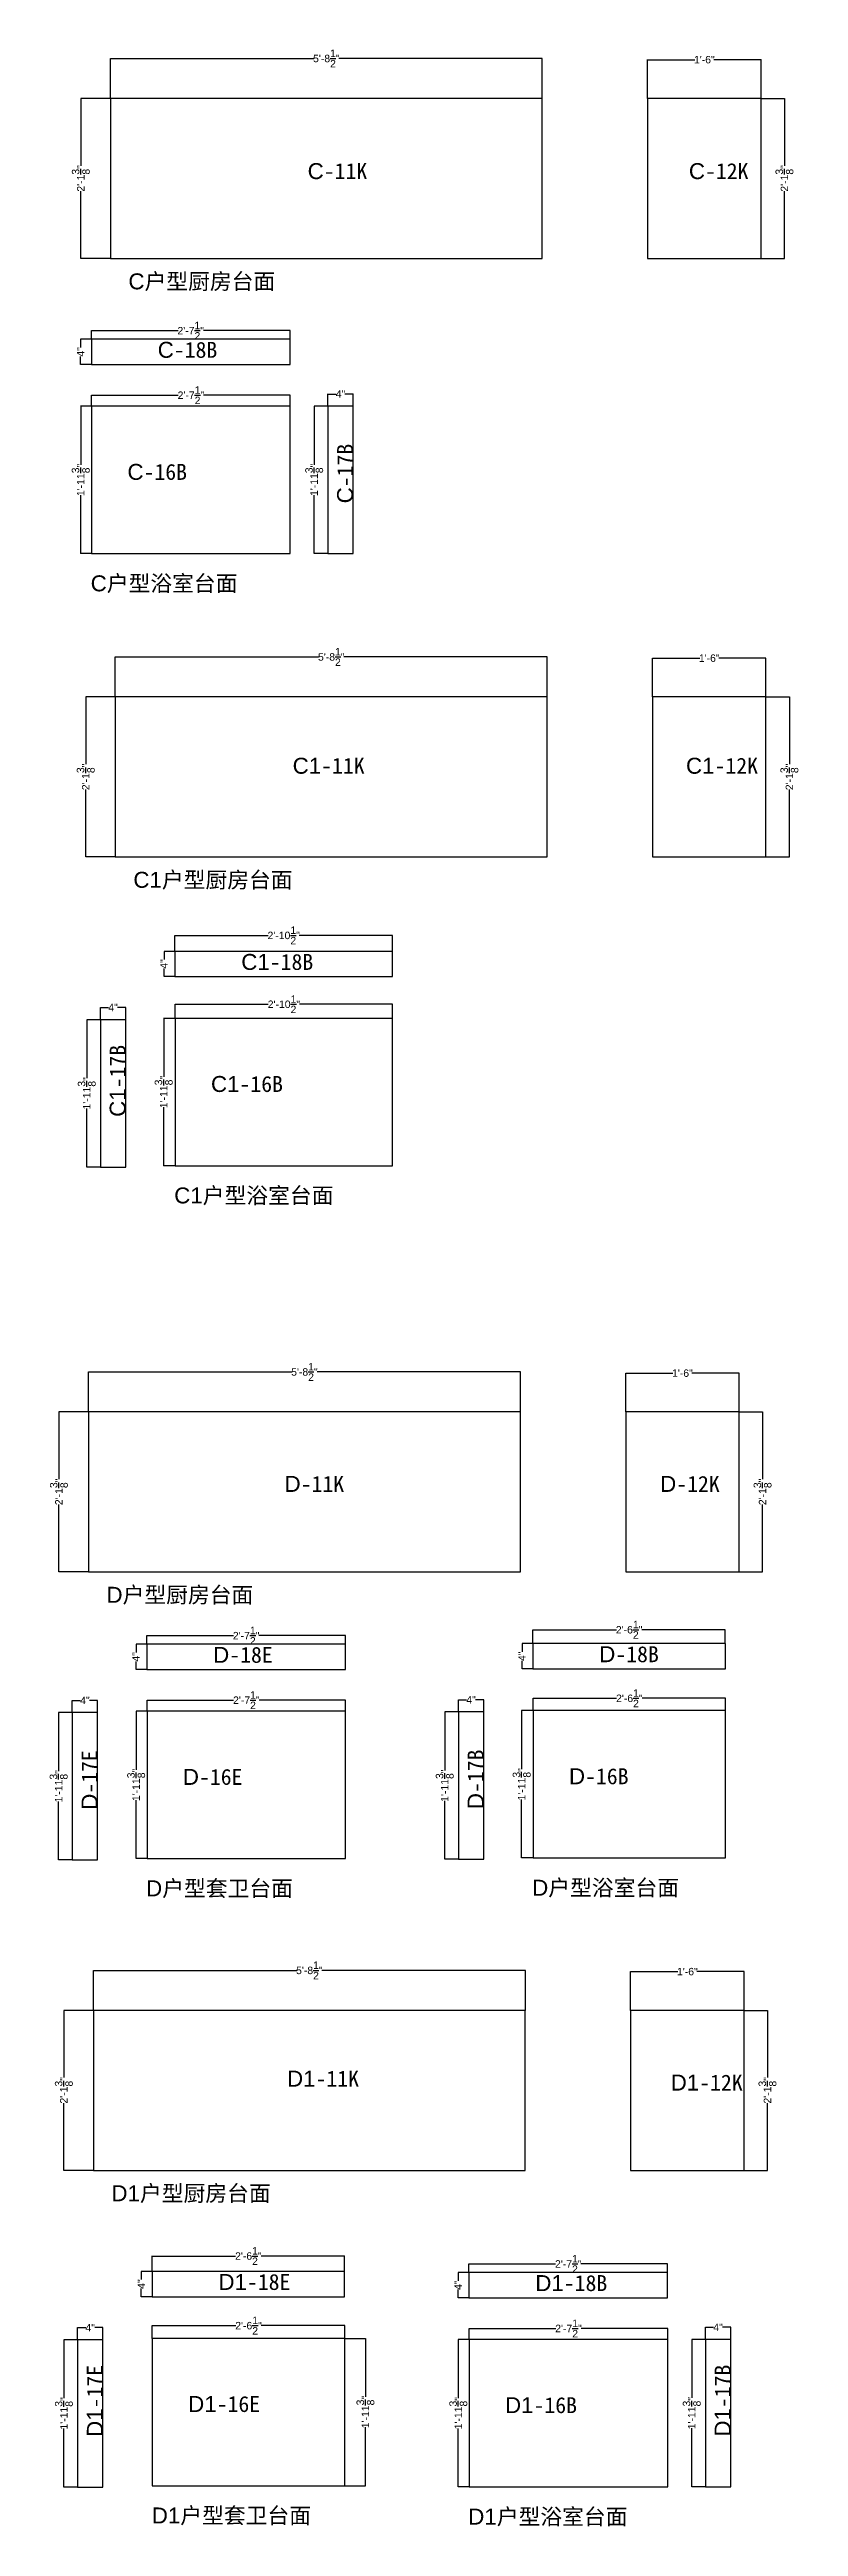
# Model space of a CAD drawing. Header units: inches. Extents: x -997106 to 39633, y -30199 to 1961.
# Drawn here: x 18442 to 21459, y -23415 to -13430 of the extents above; entities that cross this region are included whole.
import ezdxf

# ---------------------------------------------------------------- set-up
doc = ezdxf.new("R2010")
doc.units = ezdxf.units.IN
doc.header["$MEASUREMENT"] = 0
doc.layers.get('Defpoints').update_dxf_attribs({"color": 3})
doc.layers.add('编号', color=10, linetype='Continuous', plot=False)
doc.styles.get("Standard").update_dxf_attribs({"font": 'arial.ttf'})
doc.dimstyles.get("Standard").update_dxf_attribs({"dimtxt": 30, "dimasz": 1, "dimexe": 0.18, "dimexo": 0.0625, "dimgap": 0.09, "dimtad": 0, "dimtoh": 1, "dimdec": 4, "dimlfac": 0.03937, "dimzin": 0, "dimdsep": 46, "dimlunit": 4, "dimtxsty": 'Standard', "dimblk": 'ARCHTICK', "dimcen": 1, "dimadec": 0, "dimazin": 0, "dimtfac": 1, "dimtdec": 4, "dimtix": 1, "dimtofl": 0, "dimtmove": 2, "dimatfit": 3, "dimldrblk": 'ARCHTICK', "dimfxl": 1, "dimtolj": 1, "dimtzin": 0, "dimarcsym": 0})

msp = doc.modelspace()

# ---------------------------------------------------------------- texts
at = {"char_height": 64.3508622, "attachment_point": 1}
for s, insert in [('C{\\fSimSun|b0|i0|c134|p2;户型厨房台面}', (18760.02789, -14331.90302)), ('C{\\fSimSun|b0|i0|c134|p2;户型浴室台面}', (18607.93609, -15549.37386)), ('C1{\\fSimSun|b0|i0|c134|p2;户型厨房台面}', (18779.89529, -16744.5494)), ('C1{\\fSimSun|b0|i0|c134|p2;户型浴室台面}', (18944.47736, -18016.95213)), ('D{\\fSimSun|b0|i0|c134|p2;户型厨房台面}', (18671.76048, -19626.93736)), ('D{\\fSimSun|b0|i0|c134|p2;户型套卫台面}', (18831.21785, -20810.26862)), ('D{\\fSimSun|b0|i0|c134|p2;户型浴室台面}', (20386.4591, -20807.78726)), ('D1{\\fSimSun|b0|i0|c134|p2;户型厨房台面}', (18691.62789, -22039.58374)), ('D1{\\fSimSun|b0|i0|c134|p2;户型套卫台面}', (18854.11119, -23338.50585)), ('D1{\\fSimSun|b0|i0|c134|p2;户型浴室台面}', (20128.86425, -23343.06417))]:
    msp.add_mtext(s, dxfattribs=dict(at, insert=insert))
at = {"layer": '编号', "char_height": 64.3508622, "attachment_point": 1}
for s, insert in [('C{\\fSimSun|b0|i0|c134|p2;-11K}', (19481.90346, -13887.57861)), ('C{\\fSimSun|b0|i0|c134|p2;-12K}', (21017.6947, -13887.57861)), ('C{\\fSimSun|b0|i0|c134|p2;-18B}', (18878.01759, -14607.97151)), ('C{\\fSimSun|b0|i0|c134|p2;-16B}', (18756.08554, -15100.04276)), ('C1{\\fSimSun|b0|i0|c134|p2;-11K}', (19421.52716, -16284.72702)), ('C1{\\fSimSun|b0|i0|c134|p2;-12K}', (21006.06823, -16284.72702)), ('C1{\\fSimSun|b0|i0|c134|p2;-18B}', (19214.55886, -17075.54978)), ('C1{\\fSimSun|b0|i0|c134|p2;-16B}', (19092.62681, -17567.62104)), ('D{\\fSimSun|b0|i0|c134|p2;-11K}', (19389.04115, -19179.81776)), ('D{\\fSimSun|b0|i0|c134|p2;-12K}', (20901.83668, -19179.81776)), ('D{\\fSimSun|b0|i0|c134|p2;-18E}', (19101.29934, -19868.86627)), ('D{\\fSimSun|b0|i0|c134|p2;-18B}', (20656.5406, -19866.38491)), ('D{\\fSimSun|b0|i0|c134|p2;-16E}', (18979.36729, -20360.93753)), ('D{\\fSimSun|b0|i0|c134|p2;-16B}', (20534.60855, -20358.45617)), ('D1{\\fSimSun|b0|i0|c134|p2;-11K}', (19398.85726, -21577.40115)), ('D1{\\fSimSun|b0|i0|c134|p2;-12K}', (20944.32988, -21593.32208)), ('D1{\\fSimSun|b0|i0|c134|p2;-18E}', (19122.57386, -22397.1035)), ('D1{\\fSimSun|b0|i0|c134|p2;-18B}', (20398.94574, -22401.66182)), ('D1{\\fSimSun|b0|i0|c134|p2;-16E}', (19000.64181, -22889.17476)), ('D1{\\fSimSun|b0|i0|c134|p2;-16B}', (20277.01369, -22893.73307))]:
    msp.add_mtext(s, dxfattribs=dict(at, insert=insert))
at = {"layer": '编号', "char_height": 64.3508622, "attachment_point": 1, "rotation": 90}
for s, insert in [('C{\\fSimSun|b0|i0|c134|p2;-17B}', (19600.63298, -15259.07984)), ('C1{\\fSimSun|b0|i0|c134|p2;-17B}', (18684.51071, -17732.31608)), ('D{\\fSimSun|b0|i0|c134|p2;-17E}', (18571.25119, -20525.63257)), ('D{\\fSimSun|b0|i0|c134|p2;-17B}', (20126.49245, -20523.15122)), ('D1{\\fSimSun|b0|i0|c134|p2;-17B}', (21121.56114, -23052.77014)), ('D1{\\fSimSun|b0|i0|c134|p2;-17E}', (18592.52571, -23053.8698))]:
    msp.add_mtext(s, dxfattribs=dict(at, insert=insert))

# ---------------------------------------------------------------- blocks, each defined once
blk = doc.blocks.new('_ArchTick')
at = {"color": 0, "linetype": 'ByBlock', "const_width": 0.15}
blk.add_lwpolyline([(-0.5, -0.5), (0.5, 0.5)], dxfattribs=at)
blk = doc.blocks.new('*D368')
at = {"color": 0, "lineweight": -2, "transparency": 16777216}
for p, q in [((18599, -18921.6), (18599, -18760.4)), ((18599, -18760.6), (19418.1, -18760.6)), ((20339, -18760.6), (19519.9, -18760.6)), ((20339, -18921.6), (20339, -18760.4))]:
    blk.add_line(p, q, dxfattribs=at)
at = {"layer": 'Defpoints', "color": 0, "transparency": 16777216}
for p in [(20339, -18760.6), (18599, -18921.7), (20339, -18921.7)]:
    blk.add_point(p, dxfattribs=at)
at = {"color": 0, "lineweight": -2, "transparency": 16777216, "rotation": 180}
blk.add_blockref('_ArchTick', (18599, -18760.6), dxfattribs=at)
at = {"color": 0, "lineweight": -2, "transparency": 16777216}
blk.add_blockref('_ArchTick', (20339, -18760.6), dxfattribs=at)
at = {"color": 0, "transparency": 16777216, "insert": (19469, -18760.6), "char_height": 30, "attachment_point": 5}
blk.add_mtext('\\A1;5\'-8{\\H1x;\\S1/2;}"', dxfattribs=at)
blk = doc.blocks.new('*D369')
at = {"color": 0, "lineweight": -2, "transparency": 16777216}
for p, q in [((18598.9, -18921.7), (18479.8, -18921.7)), ((18480, -18921.7), (18480, -19193.1)), ((18480, -19566.7), (18480, -19295.3)), ((18598.9, -19566.7), (18479.8, -19566.7))]:
    blk.add_line(p, q, dxfattribs=at)
at = {"layer": 'Defpoints', "color": 0, "transparency": 16777216}
for p in [(18599, -18921.7), (18480, -19566.7), (18599, -19566.7)]:
    blk.add_point(p, dxfattribs=at)
at = {"color": 0, "lineweight": -2, "transparency": 16777216}
for p, rotation in [((18480, -18921.7), 90), ((18480, -19566.7), 270)]:
    blk.add_blockref('_ArchTick', p, dxfattribs=dict(at, rotation=rotation))
at = {"color": 0, "transparency": 16777216, "insert": (18480, -19244.2), "char_height": 30, "attachment_point": 5, "rotation": 90}
blk.add_mtext('\\A1;2\'-1{\\H1x;\\S3/8;}"', dxfattribs=at)
blk = doc.blocks.new('*D370')
at = {"color": 0, "lineweight": -2, "transparency": 16777216}
for p, q in [((20763.1, -18921.6), (20763.1, -18765.4)), ((20763.1, -18765.6), (20953.1, -18765.6)), ((21220.1, -18765.6), (21030.2, -18765.6)), ((21220.1, -18921.6), (21220.1, -18765.4))]:
    blk.add_line(p, q, dxfattribs=at)
at = {"layer": 'Defpoints', "color": 0, "transparency": 16777216}
for p in [(21220.1, -18765.6), (20763.1, -18921.7), (21220.1, -18921.7)]:
    blk.add_point(p, dxfattribs=at)
at = {"color": 0, "lineweight": -2, "transparency": 16777216, "rotation": 180}
blk.add_blockref('_ArchTick', (20763.1, -18765.6), dxfattribs=at)
at = {"color": 0, "lineweight": -2, "transparency": 16777216}
blk.add_blockref('_ArchTick', (21220.1, -18765.6), dxfattribs=at)
at = {"color": 0, "transparency": 16777216, "insert": (20991.6, -18765.6), "char_height": 30, "attachment_point": 5}
blk.add_mtext('\\A1;1\'-6"', dxfattribs=at)
blk = doc.blocks.new('*D371')
at = {"color": 0, "lineweight": -2, "transparency": 16777216}
for p, q in [((21220.2, -18921.7), (21314.5, -18921.7)), ((21314.4, -18921.7), (21314.4, -19193.1)), ((21314.4, -19566.7), (21314.4, -19295.3)), ((21220.2, -19566.7), (21314.5, -19566.7))]:
    blk.add_line(p, q, dxfattribs=at)
at = {"layer": 'Defpoints', "color": 0, "transparency": 16777216}
for p in [(21220.1, -18921.7), (21220.1, -19566.7), (21314.4, -19566.7)]:
    blk.add_point(p, dxfattribs=at)
at = {"color": 0, "lineweight": -2, "transparency": 16777216}
for p, rotation in [((21314.4, -18921.7), 90), ((21314.4, -19566.7), 270)]:
    blk.add_blockref('_ArchTick', p, dxfattribs=dict(at, rotation=rotation))
at = {"color": 0, "transparency": 16777216, "insert": (21314.4, -19244.2), "char_height": 30, "attachment_point": 5, "rotation": 90}
blk.add_mtext('\\A1;2\'-1{\\H1x;\\S3/8;}"', dxfattribs=at)
blk = doc.blocks.new('*D408')
at = {"color": 0, "lineweight": -2, "transparency": 16777216}
for p, q in [((18618.9, -21334.3), (18618.9, -21173.1)), ((18618.9, -21173.3), (19438, -21173.3)), ((20358.9, -21173.3), (19539.8, -21173.3)), ((20358.9, -21334.3), (20358.9, -21173.1))]:
    blk.add_line(p, q, dxfattribs=at)
at = {"layer": 'Defpoints', "color": 0, "transparency": 16777216}
for p in [(20358.9, -21173.3), (18618.9, -21334.3), (20358.9, -21334.3)]:
    blk.add_point(p, dxfattribs=at)
at = {"color": 0, "lineweight": -2, "transparency": 16777216, "rotation": 180}
blk.add_blockref('_ArchTick', (18618.9, -21173.3), dxfattribs=at)
at = {"color": 0, "lineweight": -2, "transparency": 16777216}
blk.add_blockref('_ArchTick', (20358.9, -21173.3), dxfattribs=at)
at = {"color": 0, "transparency": 16777216, "insert": (19488.9, -21173.3), "char_height": 30, "attachment_point": 5}
blk.add_mtext('\\A1;5\'-8{\\H1x;\\S1/2;}"', dxfattribs=at)
blk = doc.blocks.new('*D409')
at = {"color": 0, "lineweight": -2, "transparency": 16777216}
for p, q in [((18618.8, -21334.3), (18499.7, -21334.3)), ((18499.9, -21334.3), (18499.9, -21605.7)), ((18499.9, -21979.3), (18499.9, -21707.9)), ((18618.8, -21979.3), (18499.7, -21979.3))]:
    blk.add_line(p, q, dxfattribs=at)
at = {"layer": 'Defpoints', "color": 0, "transparency": 16777216}
for p in [(18618.9, -21334.3), (18499.9, -21979.3), (18618.9, -21979.3)]:
    blk.add_point(p, dxfattribs=at)
at = {"color": 0, "lineweight": -2, "transparency": 16777216}
for p, rotation in [((18499.9, -21334.3), 90), ((18499.9, -21979.3), 270)]:
    blk.add_blockref('_ArchTick', p, dxfattribs=dict(at, rotation=rotation))
at = {"color": 0, "transparency": 16777216, "insert": (18499.9, -21656.8), "char_height": 30, "attachment_point": 5, "rotation": 90}
blk.add_mtext('\\A1;2\'-1{\\H1x;\\S3/8;}"', dxfattribs=at)
blk = doc.blocks.new('*D410')
at = {"color": 0, "lineweight": -2, "transparency": 16777216}
for p, q in [((20783, -21334.3), (20783, -21178)), ((20783, -21178.2), (20972.9, -21178.2)), ((21240, -21178.2), (21050, -21178.2)), ((21240, -21334.3), (21240, -21178))]:
    blk.add_line(p, q, dxfattribs=at)
at = {"layer": 'Defpoints', "color": 0, "transparency": 16777216}
for p in [(21240, -21178.2), (20783, -21334.3), (21240, -21334.3)]:
    blk.add_point(p, dxfattribs=at)
at = {"color": 0, "lineweight": -2, "transparency": 16777216, "rotation": 180}
blk.add_blockref('_ArchTick', (20783, -21178.2), dxfattribs=at)
at = {"color": 0, "lineweight": -2, "transparency": 16777216}
blk.add_blockref('_ArchTick', (21240, -21178.2), dxfattribs=at)
at = {"color": 0, "transparency": 16777216, "insert": (21011.5, -21178.2), "char_height": 30, "attachment_point": 5}
blk.add_mtext('\\A1;1\'-6"', dxfattribs=at)
blk = doc.blocks.new('*D411')
at = {"color": 0, "lineweight": -2, "transparency": 16777216}
for p, q in [((21240, -21334.3), (21334.4, -21334.3)), ((21334.2, -21334.3), (21334.2, -21605.7)), ((21334.2, -21979.3), (21334.2, -21707.9)), ((21240, -21979.3), (21334.4, -21979.3))]:
    blk.add_line(p, q, dxfattribs=at)
at = {"layer": 'Defpoints', "color": 0, "transparency": 16777216}
for p in [(21240, -21334.3), (21240, -21979.3), (21334.2, -21979.3)]:
    blk.add_point(p, dxfattribs=at)
at = {"color": 0, "lineweight": -2, "transparency": 16777216}
for p, rotation in [((21334.2, -21334.3), 90), ((21334.2, -21979.3), 270)]:
    blk.add_blockref('_ArchTick', p, dxfattribs=dict(at, rotation=rotation))
at = {"color": 0, "transparency": 16777216, "insert": (21334.2, -21656.8), "char_height": 30, "attachment_point": 5, "rotation": 90}
blk.add_mtext('\\A1;2\'-1{\\H1x;\\S3/8;}"', dxfattribs=at)
blk = doc.blocks.new('*D628')
at = {"color": 0, "lineweight": -2, "transparency": 16777216}
for p, q in [((18856.3, -22656.7), (18856.3, -22605.1)), ((18856.3, -22605.3), (19192.6, -22605.3)), ((19631.3, -22605.3), (19295, -22605.3)), ((19631.3, -22656.7), (19631.3, -22605.1))]:
    blk.add_line(p, q, dxfattribs=at)
at = {"layer": 'Defpoints', "color": 0, "transparency": 16777216}
for p in [(18856.3, -22656.8), (19631.3, -22605.3), (19631.3, -22656.8)]:
    blk.add_point(p, dxfattribs=at)
at = {"color": 0, "lineweight": -2, "transparency": 16777216, "rotation": 180}
blk.add_blockref('_ArchTick', (18856.3, -22605.3), dxfattribs=at)
at = {"color": 0, "lineweight": -2, "transparency": 16777216}
blk.add_blockref('_ArchTick', (19631.3, -22605.3), dxfattribs=at)
at = {"color": 0, "transparency": 16777216, "insert": (19243.8, -22605.3), "char_height": 30, "attachment_point": 5}
blk.add_mtext('\\A1;2\'-6{\\H1x;\\S1/2;}"', dxfattribs=at)
blk = doc.blocks.new('*D629')
at = {"color": 0, "lineweight": -2, "transparency": 16777216}
for p, q in [((19631.4, -22656.8), (19715, -22656.8)), ((19714.8, -22656.8), (19714.8, -22892.7)), ((19714.8, -23250.8), (19714.8, -23014.9)), ((19631.4, -23250.8), (19715, -23250.8))]:
    blk.add_line(p, q, dxfattribs=at)
at = {"layer": 'Defpoints', "color": 0, "transparency": 16777216}
for p in [(19631.3, -22656.8), (19631.3, -23250.8), (19714.8, -23250.8)]:
    blk.add_point(p, dxfattribs=at)
at = {"color": 0, "lineweight": -2, "transparency": 16777216}
for p, rotation in [((19714.8, -22656.8), 90), ((19714.8, -23250.8), 270)]:
    blk.add_blockref('_ArchTick', p, dxfattribs=dict(at, rotation=rotation))
at = {"color": 0, "transparency": 16777216, "insert": (19714.8, -22953.8), "char_height": 30, "attachment_point": 5, "rotation": 90}
blk.add_mtext('\\A1;1\'-11{\\H1x;\\S3/8;}"', dxfattribs=at)
blk = doc.blocks.new('*D630')
at = {"color": 0, "lineweight": -2, "transparency": 16777216}
for p, q in [((18555.1, -22662.2), (18500, -22662.2)), ((18500.2, -22662.2), (18500.2, -22898.1)), ((18500.2, -23256.2), (18500.2, -23020.3)), ((18555.1, -23256.2), (18500, -23256.2))]:
    blk.add_line(p, q, dxfattribs=at)
at = {"layer": 'Defpoints', "color": 0, "transparency": 16777216}
for p in [(18555.1, -22662.2), (18500.2, -23256.2), (18555.1, -23256.2)]:
    blk.add_point(p, dxfattribs=at)
at = {"color": 0, "lineweight": -2, "transparency": 16777216}
for p, rotation in [((18500.2, -22662.2), 90), ((18500.2, -23256.2), 270)]:
    blk.add_blockref('_ArchTick', p, dxfattribs=dict(at, rotation=rotation))
at = {"color": 0, "transparency": 16777216, "insert": (18500.2, -22959.2), "char_height": 30, "attachment_point": 5, "rotation": 90}
blk.add_mtext('\\A1;1\'-11{\\H1x;\\S3/8;}"', dxfattribs=at)
blk = doc.blocks.new('*D631')
at = {"color": 0, "lineweight": -2, "transparency": 16777216}
for p, q in [((18555.1, -22662.1), (18555.1, -22612.9)), ((18555.1, -22613.1), (18588.2, -22613.1)), ((18657.1, -22613.1), (18624.1, -22613.1)), ((18657.1, -22662.1), (18657.1, -22612.9))]:
    blk.add_line(p, q, dxfattribs=at)
at = {"layer": 'Defpoints', "color": 0, "transparency": 16777216}
for p in [(18555.1, -22662.2), (18657.1, -22613.1), (18657.1, -22662.2)]:
    blk.add_point(p, dxfattribs=at)
at = {"color": 0, "lineweight": -2, "transparency": 16777216, "rotation": 180}
blk.add_blockref('_ArchTick', (18555.1, -22613.1), dxfattribs=at)
at = {"color": 0, "lineweight": -2, "transparency": 16777216}
blk.add_blockref('_ArchTick', (18657.1, -22613.1), dxfattribs=at)
at = {"color": 0, "transparency": 16777216, "insert": (18606.1, -22613.1), "char_height": 30, "attachment_point": 5}
blk.add_mtext('\\A1;4"', dxfattribs=at)
blk = doc.blocks.new('*D632')
at = {"color": 0, "lineweight": -2, "transparency": 16777216}
for p, q in [((18855.5, -22386.7), (18811.5, -22386.7)), ((18811.7, -22386.7), (18811.7, -22419.7)), ((18811.7, -22488.7), (18811.7, -22455.6)), ((18855.5, -22488.7), (18811.5, -22488.7))]:
    blk.add_line(p, q, dxfattribs=at)
at = {"layer": 'Defpoints', "color": 0, "transparency": 16777216}
for p in [(18855.6, -22386.7), (18811.7, -22488.7), (18855.6, -22488.7)]:
    blk.add_point(p, dxfattribs=at)
at = {"color": 0, "lineweight": -2, "transparency": 16777216}
for p, rotation in [((18811.7, -22386.7), 90), ((18811.7, -22488.7), 270)]:
    blk.add_blockref('_ArchTick', p, dxfattribs=dict(at, rotation=rotation))
at = {"color": 0, "transparency": 16777216, "insert": (18811.7, -22437.7), "char_height": 30, "attachment_point": 5, "rotation": 90}
blk.add_mtext('\\A1;4"', dxfattribs=at)
blk = doc.blocks.new('*D633')
at = {"color": 0, "lineweight": -2, "transparency": 16777216}
for p, q in [((18855.6, -22386.6), (18855.6, -22324.6)), ((18855.6, -22324.7), (19191.9, -22324.7)), ((19630.6, -22324.7), (19294.2, -22324.7)), ((19630.6, -22386.6), (19630.6, -22324.6))]:
    blk.add_line(p, q, dxfattribs=at)
at = {"layer": 'Defpoints', "color": 0, "transparency": 16777216}
for p in [(19630.6, -22324.7), (18855.6, -22386.7), (19630.6, -22386.7)]:
    blk.add_point(p, dxfattribs=at)
at = {"color": 0, "lineweight": -2, "transparency": 16777216, "rotation": 180}
blk.add_blockref('_ArchTick', (18855.6, -22324.7), dxfattribs=at)
at = {"color": 0, "lineweight": -2, "transparency": 16777216}
blk.add_blockref('_ArchTick', (19630.6, -22324.7), dxfattribs=at)
at = {"color": 0, "transparency": 16777216, "insert": (19243.1, -22324.7), "char_height": 30, "attachment_point": 5}
blk.add_mtext('\\A1;2\'-6{\\H1x;\\S1/2;}"', dxfattribs=at)
blk = doc.blocks.new('*D694')
at = {"color": 0, "lineweight": -2, "transparency": 16777216}
for p, q in [((18533.8, -20134), (18478.7, -20134)), ((18478.9, -20134), (18478.9, -20369.9)), ((18478.9, -20728), (18478.9, -20492.1)), ((18533.8, -20728), (18478.7, -20728))]:
    blk.add_line(p, q, dxfattribs=at)
at = {"layer": 'Defpoints', "color": 0, "transparency": 16777216}
for p in [(18533.9, -20134), (18478.9, -20728), (18533.9, -20728)]:
    blk.add_point(p, dxfattribs=at)
at = {"color": 0, "lineweight": -2, "transparency": 16777216}
for p, rotation in [((18478.9, -20134), 90), ((18478.9, -20728), 270)]:
    blk.add_blockref('_ArchTick', p, dxfattribs=dict(at, rotation=rotation))
at = {"color": 0, "transparency": 16777216, "insert": (18478.9, -20431), "char_height": 30, "attachment_point": 5, "rotation": 90}
blk.add_mtext('\\A1;1\'-11{\\H1x;\\S3/8;}"', dxfattribs=at)
blk = doc.blocks.new('*D695')
at = {"color": 0, "lineweight": -2, "transparency": 16777216}
for p, q in [((18533.9, -20133.9), (18533.9, -20084.7)), ((18533.9, -20084.9), (18566.9, -20084.9)), ((18635.9, -20084.9), (18602.8, -20084.9)), ((18635.9, -20133.9), (18635.9, -20084.7))]:
    blk.add_line(p, q, dxfattribs=at)
at = {"layer": 'Defpoints', "color": 0, "transparency": 16777216}
for p in [(18533.9, -20134), (18635.9, -20084.9), (18635.9, -20134)]:
    blk.add_point(p, dxfattribs=at)
at = {"color": 0, "lineweight": -2, "transparency": 16777216, "rotation": 180}
blk.add_blockref('_ArchTick', (18533.9, -20084.9), dxfattribs=at)
at = {"color": 0, "lineweight": -2, "transparency": 16777216}
blk.add_blockref('_ArchTick', (18635.9, -20084.9), dxfattribs=at)
at = {"color": 0, "transparency": 16777216, "insert": (18584.9, -20084.9), "char_height": 30, "attachment_point": 5}
blk.add_mtext('\\A1;4"', dxfattribs=at)
blk = doc.blocks.new('*D696')
at = {"color": 0, "lineweight": -2, "transparency": 16777216}
for p, q in [((18835, -20128.5), (18835, -20083.8)), ((18835, -20084), (19183.9, -20084)), ((19635, -20084), (19286.2, -20084)), ((19635, -20128.5), (19635, -20083.8))]:
    blk.add_line(p, q, dxfattribs=at)
at = {"layer": 'Defpoints', "color": 0, "transparency": 16777216}
for p in [(18835, -20128.6), (19635, -20084), (19635, -20128.6)]:
    blk.add_point(p, dxfattribs=at)
at = {"color": 0, "lineweight": -2, "transparency": 16777216, "rotation": 180}
blk.add_blockref('_ArchTick', (18835, -20084), dxfattribs=at)
at = {"color": 0, "lineweight": -2, "transparency": 16777216}
blk.add_blockref('_ArchTick', (19635, -20084), dxfattribs=at)
at = {"color": 0, "transparency": 16777216, "insert": (19235, -20084), "char_height": 30, "attachment_point": 5}
blk.add_mtext('\\A1;2\'-7{\\H1x;\\S1/2;}"', dxfattribs=at)
blk = doc.blocks.new('*D697')
at = {"color": 0, "lineweight": -2, "transparency": 16777216}
for p, q in [((18835, -20128.6), (18791, -20128.6)), ((18791.2, -20128.6), (18791.2, -20364.5)), ((18791.2, -20722.6), (18791.2, -20486.6)), ((18835, -20722.6), (18791, -20722.6))]:
    blk.add_line(p, q, dxfattribs=at)
at = {"layer": 'Defpoints', "color": 0, "transparency": 16777216}
for p in [(18835, -20128.6), (18791.2, -20722.6), (18835, -20722.6)]:
    blk.add_point(p, dxfattribs=at)
at = {"color": 0, "lineweight": -2, "transparency": 16777216}
for p, rotation in [((18791.2, -20128.6), 90), ((18791.2, -20722.6), 270)]:
    blk.add_blockref('_ArchTick', p, dxfattribs=dict(at, rotation=rotation))
at = {"color": 0, "transparency": 16777216, "insert": (18791.2, -20425.6), "char_height": 30, "attachment_point": 5, "rotation": 90}
blk.add_mtext('\\A1;1\'-11{\\H1x;\\S3/8;}"', dxfattribs=at)
blk = doc.blocks.new('*D698')
at = {"color": 0, "lineweight": -2, "transparency": 16777216}
for p, q in [((18834.2, -19858.4), (18790.6, -19858.4)), ((18790.8, -19858.4), (18790.8, -19891.5)), ((18834.2, -19960.4), (18790.6, -19960.4)), ((18790.8, -19960.4), (18790.8, -19927.4))]:
    blk.add_line(p, q, dxfattribs=at)
at = {"layer": 'Defpoints', "color": 0, "transparency": 16777216}
for p in [(18834.3, -19858.4), (18790.8, -19960.4), (18834.3, -19960.4)]:
    blk.add_point(p, dxfattribs=at)
at = {"color": 0, "lineweight": -2, "transparency": 16777216}
for p, rotation in [((18790.8, -19858.4), 90), ((18790.8, -19960.4), 270)]:
    blk.add_blockref('_ArchTick', p, dxfattribs=dict(at, rotation=rotation))
at = {"color": 0, "transparency": 16777216, "insert": (18790.8, -19909.4), "char_height": 30, "attachment_point": 5, "rotation": 90}
blk.add_mtext('\\A1;4"', dxfattribs=at)
blk = doc.blocks.new('*D699')
at = {"color": 0, "lineweight": -2, "transparency": 16777216}
for p, q in [((18834.3, -19858.4), (18834.3, -19823.6)), ((18834.3, -19823.8), (19183.1, -19823.8)), ((19634.3, -19823.8), (19285.4, -19823.8)), ((19634.3, -19858.4), (19634.3, -19823.6))]:
    blk.add_line(p, q, dxfattribs=at)
at = {"layer": 'Defpoints', "color": 0, "transparency": 16777216}
for p in [(18834.3, -19858.4), (19634.3, -19823.8), (19634.3, -19858.4)]:
    blk.add_point(p, dxfattribs=at)
at = {"color": 0, "lineweight": -2, "transparency": 16777216, "rotation": 180}
blk.add_blockref('_ArchTick', (18834.3, -19823.8), dxfattribs=at)
at = {"color": 0, "lineweight": -2, "transparency": 16777216}
blk.add_blockref('_ArchTick', (19634.3, -19823.8), dxfattribs=at)
at = {"color": 0, "transparency": 16777216, "insert": (19234.3, -19823.8), "char_height": 30, "attachment_point": 5}
blk.add_mtext('\\A1;2\'-7{\\H1x;\\S1/2;}"', dxfattribs=at)
blk = doc.blocks.new('*D1077')
at = {"color": 0, "lineweight": -2, "transparency": 16777216}
for p, q in [((20089, -20131.5), (20034, -20131.5)), ((20034.2, -20131.5), (20034.2, -20367.4)), ((20034.2, -20725.5), (20034.2, -20489.6)), ((20089, -20725.5), (20034, -20725.5))]:
    blk.add_line(p, q, dxfattribs=at)
at = {"layer": 'Defpoints', "color": 0, "transparency": 16777216}
for p in [(20089.1, -20131.5), (20034.2, -20725.5), (20089.1, -20725.5)]:
    blk.add_point(p, dxfattribs=at)
at = {"color": 0, "lineweight": -2, "transparency": 16777216}
for p, rotation in [((20034.2, -20131.5), 90), ((20034.2, -20725.5), 270)]:
    blk.add_blockref('_ArchTick', p, dxfattribs=dict(at, rotation=rotation))
at = {"color": 0, "transparency": 16777216, "insert": (20034.2, -20428.5), "char_height": 30, "attachment_point": 5, "rotation": 90}
blk.add_mtext('\\A1;1\'-11{\\H1x;\\S3/8;}"', dxfattribs=at)
blk = doc.blocks.new('*D1078')
at = {"color": 0, "lineweight": -2, "transparency": 16777216}
for p, q in [((20089.1, -20131.4), (20089.1, -20082.2)), ((20089.1, -20082.4), (20122.2, -20082.4)), ((20191.1, -20082.4), (20158, -20082.4)), ((20191.1, -20131.4), (20191.1, -20082.2))]:
    blk.add_line(p, q, dxfattribs=at)
at = {"layer": 'Defpoints', "color": 0, "transparency": 16777216}
for p in [(20089.1, -20131.5), (20191.1, -20082.4), (20191.1, -20131.5)]:
    blk.add_point(p, dxfattribs=at)
at = {"color": 0, "lineweight": -2, "transparency": 16777216, "rotation": 180}
blk.add_blockref('_ArchTick', (20089.1, -20082.4), dxfattribs=at)
at = {"color": 0, "lineweight": -2, "transparency": 16777216}
blk.add_blockref('_ArchTick', (20191.1, -20082.4), dxfattribs=at)
at = {"color": 0, "transparency": 16777216, "insert": (20140.1, -20082.4), "char_height": 30, "attachment_point": 5}
blk.add_mtext('\\A1;4"', dxfattribs=at)
blk = doc.blocks.new('*D1076')
at = {"color": 0, "lineweight": -2, "transparency": 16777216}
for p, q in [((20389.5, -19855.9), (20345.5, -19855.9)), ((20345.6, -19855.9), (20345.6, -19889)), ((20389.5, -19957.9), (20345.5, -19957.9)), ((20345.6, -19957.9), (20345.6, -19924.9))]:
    blk.add_line(p, q, dxfattribs=at)
at = {"layer": 'Defpoints', "color": 0, "transparency": 16777216}
for p in [(20389.5, -19855.9), (20345.6, -19957.9), (20389.5, -19957.9)]:
    blk.add_point(p, dxfattribs=at)
at = {"color": 0, "lineweight": -2, "transparency": 16777216}
for p, rotation in [((20345.6, -19855.9), 90), ((20345.6, -19957.9), 270)]:
    blk.add_blockref('_ArchTick', p, dxfattribs=dict(at, rotation=rotation))
at = {"color": 0, "transparency": 16777216, "insert": (20345.6, -19906.9), "char_height": 30, "attachment_point": 5, "rotation": 90}
blk.add_mtext('\\A1;4"', dxfattribs=at)
blk = doc.blocks.new('*D1079')
at = {"color": 0, "lineweight": -2, "transparency": 16777216}
for p, q in [((20389.5, -19854.2), (20389.5, -19799.8)), ((20389.5, -19800), (20725.9, -19800)), ((21164.5, -19800), (20828.2, -19800)), ((21164.5, -19855.9), (21164.5, -19799.8))]:
    blk.add_line(p, q, dxfattribs=at)
at = {"layer": 'Defpoints', "color": 0, "transparency": 16777216}
for p in [(20389.5, -19854.3), (21164.5, -19800), (21164.5, -19855.9)]:
    blk.add_point(p, dxfattribs=at)
at = {"color": 0, "lineweight": -2, "transparency": 16777216, "rotation": 180}
blk.add_blockref('_ArchTick', (20389.5, -19800), dxfattribs=at)
at = {"color": 0, "lineweight": -2, "transparency": 16777216}
blk.add_blockref('_ArchTick', (21164.5, -19800), dxfattribs=at)
at = {"color": 0, "transparency": 16777216, "insert": (20777, -19800), "char_height": 30, "attachment_point": 5}
blk.add_mtext('\\A1;2\'-6{\\H1x;\\S1/2;}"', dxfattribs=at)
blk = doc.blocks.new('*D1080')
at = {"color": 0, "lineweight": -2, "transparency": 16777216}
for p, q in [((20390.3, -20126), (20390.3, -20076.1)), ((20390.3, -20076.3), (20726.6, -20076.3)), ((21165.3, -20076.3), (20828.9, -20076.3)), ((21165.3, -20126), (21165.3, -20076.1))]:
    blk.add_line(p, q, dxfattribs=at)
at = {"layer": 'Defpoints', "color": 0, "transparency": 16777216}
for p in [(20390.3, -20126.1), (21165.3, -20076.3), (21165.3, -20126.1)]:
    blk.add_point(p, dxfattribs=at)
at = {"color": 0, "lineweight": -2, "transparency": 16777216, "rotation": 180}
blk.add_blockref('_ArchTick', (20390.3, -20076.3), dxfattribs=at)
at = {"color": 0, "lineweight": -2, "transparency": 16777216}
blk.add_blockref('_ArchTick', (21165.3, -20076.3), dxfattribs=at)
at = {"color": 0, "transparency": 16777216, "insert": (20777.8, -20076.3), "char_height": 30, "attachment_point": 5}
blk.add_mtext('\\A1;2\'-6{\\H1x;\\S1/2;}"', dxfattribs=at)
blk = doc.blocks.new('*D1081')
at = {"color": 0, "lineweight": -2, "transparency": 16777216}
for p, q in [((20390.2, -20126.1), (20343.9, -20126.1)), ((20344.1, -20126.1), (20344.1, -20362)), ((20344.1, -20720.1), (20344.1, -20484.2)), ((20390.2, -20720.1), (20343.9, -20720.1))]:
    blk.add_line(p, q, dxfattribs=at)
at = {"layer": 'Defpoints', "color": 0, "transparency": 16777216}
for p in [(20390.3, -20126.1), (20344.1, -20720.1), (20390.3, -20720.1)]:
    blk.add_point(p, dxfattribs=at)
at = {"color": 0, "lineweight": -2, "transparency": 16777216}
for p, rotation in [((20344.1, -20126.1), 90), ((20344.1, -20720.1), 270)]:
    blk.add_blockref('_ArchTick', p, dxfattribs=dict(at, rotation=rotation))
at = {"color": 0, "transparency": 16777216, "insert": (20344.1, -20423.1), "char_height": 30, "attachment_point": 5, "rotation": 90}
blk.add_mtext('\\A1;1\'-11{\\H1x;\\S3/8;}"', dxfattribs=at)
blk = doc.blocks.new('*D1340')
at = {"color": 0, "lineweight": -2, "transparency": 16777216}
for p, q in [((21084.1, -22661.1), (21029, -22661.1)), ((21029.2, -22661.1), (21029.2, -22897)), ((21029.2, -23255.1), (21029.2, -23019.2)), ((21084.1, -23255.1), (21029, -23255.1))]:
    blk.add_line(p, q, dxfattribs=at)
at = {"layer": 'Defpoints', "color": 0, "transparency": 16777216}
for p in [(21084.2, -22661.1), (21029.2, -23255.1), (21084.2, -23255.1)]:
    blk.add_point(p, dxfattribs=at)
at = {"color": 0, "lineweight": -2, "transparency": 16777216}
for p, rotation in [((21029.2, -22661.1), 90), ((21029.2, -23255.1), 270)]:
    blk.add_blockref('_ArchTick', p, dxfattribs=dict(at, rotation=rotation))
at = {"color": 0, "transparency": 16777216, "insert": (21029.2, -22958.1), "char_height": 30, "attachment_point": 5, "rotation": 90}
blk.add_mtext('\\A1;1\'-11{\\H1x;\\S3/8;}"', dxfattribs=at)
blk = doc.blocks.new('*D1341')
at = {"color": 0, "lineweight": -2, "transparency": 16777216}
for p, q in [((21084.2, -22661), (21084.2, -22611.8)), ((21084.2, -22612), (21117.2, -22612)), ((21186.2, -22612), (21153.1, -22612)), ((21186.2, -22661), (21186.2, -22611.8))]:
    blk.add_line(p, q, dxfattribs=at)
at = {"layer": 'Defpoints', "color": 0, "transparency": 16777216}
for p in [(21084.2, -22661.1), (21186.2, -22612), (21186.2, -22661.1)]:
    blk.add_point(p, dxfattribs=at)
at = {"color": 0, "lineweight": -2, "transparency": 16777216, "rotation": 180}
blk.add_blockref('_ArchTick', (21084.2, -22612), dxfattribs=at)
at = {"color": 0, "lineweight": -2, "transparency": 16777216}
blk.add_blockref('_ArchTick', (21186.2, -22612), dxfattribs=at)
at = {"color": 0, "transparency": 16777216, "insert": (21135.2, -22612), "char_height": 30, "attachment_point": 5}
blk.add_mtext('\\A1;4"', dxfattribs=at)
blk = doc.blocks.new('*D1342')
at = {"color": 0, "lineweight": -2, "transparency": 16777216}
for p, q in [((20132.7, -22661.3), (20132.7, -22616.6)), ((20132.7, -22616.8), (20481.5, -22616.8)), ((20932.7, -22616.8), (20583.8, -22616.8)), ((20932.7, -22661.3), (20932.7, -22616.6))]:
    blk.add_line(p, q, dxfattribs=at)
at = {"layer": 'Defpoints', "color": 0, "transparency": 16777216}
for p in [(20132.7, -22661.3), (20932.7, -22616.8), (20932.7, -22661.3)]:
    blk.add_point(p, dxfattribs=at)
at = {"color": 0, "lineweight": -2, "transparency": 16777216, "rotation": 180}
blk.add_blockref('_ArchTick', (20132.7, -22616.8), dxfattribs=at)
at = {"color": 0, "lineweight": -2, "transparency": 16777216}
blk.add_blockref('_ArchTick', (20932.7, -22616.8), dxfattribs=at)
at = {"color": 0, "transparency": 16777216, "insert": (20532.7, -22616.8), "char_height": 30, "attachment_point": 5}
blk.add_mtext('\\A1;2\'-7{\\H1x;\\S1/2;}"', dxfattribs=at)
blk = doc.blocks.new('*D1343')
at = {"color": 0, "lineweight": -2, "transparency": 16777216}
for p, q in [((20132.6, -22661.3), (20088.7, -22661.3)), ((20088.8, -22661.3), (20088.8, -22897.3)), ((20088.8, -23255.3), (20088.8, -23019.4)), ((20132.6, -23255.3), (20088.7, -23255.3))]:
    blk.add_line(p, q, dxfattribs=at)
at = {"layer": 'Defpoints', "color": 0, "transparency": 16777216}
for p in [(20132.7, -22661.3), (20088.8, -23255.3), (20132.7, -23255.3)]:
    blk.add_point(p, dxfattribs=at)
at = {"color": 0, "lineweight": -2, "transparency": 16777216}
for p, rotation in [((20088.8, -22661.3), 90), ((20088.8, -23255.3), 270)]:
    blk.add_blockref('_ArchTick', p, dxfattribs=dict(at, rotation=rotation))
at = {"color": 0, "transparency": 16777216, "insert": (20088.8, -22958.3), "char_height": 30, "attachment_point": 5, "rotation": 90}
blk.add_mtext('\\A1;1\'-11{\\H1x;\\S3/8;}"', dxfattribs=at)
blk = doc.blocks.new('*D1344')
at = {"color": 0, "lineweight": -2, "transparency": 16777216}
for p, q in [((20131.9, -22391.2), (20088.2, -22391.2)), ((20088.4, -22391.2), (20088.4, -22424.3)), ((20088.4, -22493.2), (20088.4, -22460.1)), ((20131.9, -22493.2), (20088.2, -22493.2))]:
    blk.add_line(p, q, dxfattribs=at)
at = {"layer": 'Defpoints', "color": 0, "transparency": 16777216}
for p in [(20131.9, -22391.2), (20088.4, -22493.2), (20131.9, -22493.2)]:
    blk.add_point(p, dxfattribs=at)
at = {"color": 0, "lineweight": -2, "transparency": 16777216}
for p, rotation in [((20088.4, -22391.2), 90), ((20088.4, -22493.2), 270)]:
    blk.add_blockref('_ArchTick', p, dxfattribs=dict(at, rotation=rotation))
at = {"color": 0, "transparency": 16777216, "insert": (20088.4, -22442.2), "char_height": 30, "attachment_point": 5, "rotation": 90}
blk.add_mtext('\\A1;4"', dxfattribs=at)
blk = doc.blocks.new('*D1345')
at = {"color": 0, "lineweight": -2, "transparency": 16777216}
for p, q in [((20131.9, -22391.2), (20131.9, -22356.4)), ((20131.9, -22356.6), (20480.8, -22356.6)), ((20931.9, -22356.6), (20583.1, -22356.6)), ((20931.9, -22391.2), (20931.9, -22356.4))]:
    blk.add_line(p, q, dxfattribs=at)
at = {"layer": 'Defpoints', "color": 0, "transparency": 16777216}
for p in [(20931.9, -22356.6), (20131.9, -22391.2), (20931.9, -22391.2)]:
    blk.add_point(p, dxfattribs=at)
at = {"color": 0, "lineweight": -2, "transparency": 16777216, "rotation": 180}
blk.add_blockref('_ArchTick', (20131.9, -22356.6), dxfattribs=at)
at = {"color": 0, "lineweight": -2, "transparency": 16777216}
blk.add_blockref('_ArchTick', (20931.9, -22356.6), dxfattribs=at)
at = {"color": 0, "transparency": 16777216, "insert": (20531.9, -22356.6), "char_height": 30, "attachment_point": 5}
blk.add_mtext('\\A1;2\'-7{\\H1x;\\S1/2;}"', dxfattribs=at)
blk = doc.blocks.new('*D278')
at = {"color": 0, "lineweight": -2, "transparency": 16777216}
for p, q in [((18687.3, -13626.6), (18687.3, -13465.4)), ((18687.3, -13465.6), (19506.4, -13465.6)), ((20427.3, -13465.6), (19608.2, -13465.6)), ((20427.3, -13626.6), (20427.3, -13465.4))]:
    blk.add_line(p, q, dxfattribs=at)
at = {"layer": 'Defpoints', "color": 0, "transparency": 16777216}
for p in [(20427.3, -13465.6), (18687.3, -13626.6), (20427.3, -13626.6)]:
    blk.add_point(p, dxfattribs=at)
at = {"color": 0, "lineweight": -2, "transparency": 16777216, "rotation": 180}
blk.add_blockref('_ArchTick', (18687.3, -13465.6), dxfattribs=at)
at = {"color": 0, "lineweight": -2, "transparency": 16777216}
blk.add_blockref('_ArchTick', (20427.3, -13465.6), dxfattribs=at)
at = {"color": 0, "transparency": 16777216, "insert": (19557.3, -13465.6), "char_height": 30, "attachment_point": 5}
blk.add_mtext('\\A1;5\'-8{\\H1x;\\S1/2;}"', dxfattribs=at)
blk = doc.blocks.new('*D279')
at = {"color": 0, "lineweight": -2, "transparency": 16777216}
for p, q in [((18687.2, -13626.6), (18568.1, -13626.6)), ((18568.3, -13626.6), (18568.3, -13898)), ((18568.3, -14271.6), (18568.3, -14000.2)), ((18687.2, -14271.6), (18568.1, -14271.6))]:
    blk.add_line(p, q, dxfattribs=at)
at = {"layer": 'Defpoints', "color": 0, "transparency": 16777216}
for p in [(18687.3, -13626.6), (18568.3, -14271.6), (18687.3, -14271.6)]:
    blk.add_point(p, dxfattribs=at)
at = {"color": 0, "lineweight": -2, "transparency": 16777216}
for p, rotation in [((18568.3, -13626.6), 90), ((18568.3, -14271.6), 270)]:
    blk.add_blockref('_ArchTick', p, dxfattribs=dict(at, rotation=rotation))
at = {"color": 0, "transparency": 16777216, "insert": (18568.3, -13949.1), "char_height": 30, "attachment_point": 5, "rotation": 90}
blk.add_mtext('\\A1;2\'-1{\\H1x;\\S3/8;}"', dxfattribs=at)
blk = doc.blocks.new('*D280')
at = {"color": 0, "lineweight": -2, "transparency": 16777216}
for p, q in [((20851.4, -13626.6), (20851.4, -13470.4)), ((20851.4, -13470.5), (21041.3, -13470.5)), ((21308.4, -13470.5), (21118.4, -13470.5)), ((21308.4, -13626.6), (21308.4, -13470.4))]:
    blk.add_line(p, q, dxfattribs=at)
at = {"layer": 'Defpoints', "color": 0, "transparency": 16777216}
for p in [(21308.4, -13470.5), (20851.4, -13626.6), (21308.4, -13626.6)]:
    blk.add_point(p, dxfattribs=at)
at = {"color": 0, "lineweight": -2, "transparency": 16777216, "rotation": 180}
blk.add_blockref('_ArchTick', (20851.4, -13470.5), dxfattribs=at)
at = {"color": 0, "lineweight": -2, "transparency": 16777216}
blk.add_blockref('_ArchTick', (21308.4, -13470.5), dxfattribs=at)
at = {"color": 0, "transparency": 16777216, "insert": (21079.9, -13470.5), "char_height": 30, "attachment_point": 5}
blk.add_mtext('\\A1;1\'-6"', dxfattribs=at)
blk = doc.blocks.new('*D281')
at = {"color": 0, "lineweight": -2, "transparency": 16777216}
for p, q in [((21308.4, -13626.6), (21402.8, -13626.6)), ((21402.6, -13626.6), (21402.6, -13898)), ((21402.6, -14271.6), (21402.6, -14000.2)), ((21308.4, -14271.6), (21402.8, -14271.6))]:
    blk.add_line(p, q, dxfattribs=at)
at = {"layer": 'Defpoints', "color": 0, "transparency": 16777216}
for p in [(21308.4, -13626.6), (21308.4, -14271.6), (21402.6, -14271.6)]:
    blk.add_point(p, dxfattribs=at)
at = {"color": 0, "lineweight": -2, "transparency": 16777216}
for p, rotation in [((21402.6, -13626.6), 90), ((21402.6, -14271.6), 270)]:
    blk.add_blockref('_ArchTick', p, dxfattribs=dict(at, rotation=rotation))
at = {"color": 0, "transparency": 16777216, "insert": (21402.6, -13949.1), "char_height": 30, "attachment_point": 5, "rotation": 90}
blk.add_mtext('\\A1;2\'-1{\\H1x;\\S3/8;}"', dxfattribs=at)
blk = doc.blocks.new('*D322')
at = {"color": 0, "lineweight": -2, "transparency": 16777216}
for p, q in [((18707.1, -16039.2), (18707.1, -15878)), ((18707.1, -15878.2), (19526.2, -15878.2)), ((20447.1, -15878.2), (19628, -15878.2)), ((20447.1, -16039.2), (20447.1, -15878))]:
    blk.add_line(p, q, dxfattribs=at)
at = {"layer": 'Defpoints', "color": 0, "transparency": 16777216}
for p in [(20447.1, -15878.2), (18707.1, -16039.3), (20447.1, -16039.3)]:
    blk.add_point(p, dxfattribs=at)
at = {"color": 0, "lineweight": -2, "transparency": 16777216, "rotation": 180}
blk.add_blockref('_ArchTick', (18707.1, -15878.2), dxfattribs=at)
at = {"color": 0, "lineweight": -2, "transparency": 16777216}
blk.add_blockref('_ArchTick', (20447.1, -15878.2), dxfattribs=at)
at = {"color": 0, "transparency": 16777216, "insert": (19577.1, -15878.2), "char_height": 30, "attachment_point": 5}
blk.add_mtext('\\A1;5\'-8{\\H1x;\\S1/2;}"', dxfattribs=at)
blk = doc.blocks.new('*D323')
at = {"color": 0, "lineweight": -2, "transparency": 16777216}
for p, q in [((18707.1, -16039.3), (18587.9, -16039.3)), ((18588.1, -16039.3), (18588.1, -16310.7)), ((18588.1, -16684.3), (18588.1, -16412.9)), ((18707.1, -16684.3), (18587.9, -16684.3))]:
    blk.add_line(p, q, dxfattribs=at)
at = {"layer": 'Defpoints', "color": 0, "transparency": 16777216}
for p in [(18707.1, -16039.3), (18588.1, -16684.3), (18707.1, -16684.3)]:
    blk.add_point(p, dxfattribs=at)
at = {"color": 0, "lineweight": -2, "transparency": 16777216}
for p, rotation in [((18588.1, -16039.3), 90), ((18588.1, -16684.3), 270)]:
    blk.add_blockref('_ArchTick', p, dxfattribs=dict(at, rotation=rotation))
at = {"color": 0, "transparency": 16777216, "insert": (18588.1, -16361.8), "char_height": 30, "attachment_point": 5, "rotation": 90}
blk.add_mtext('\\A1;2\'-1{\\H1x;\\S3/8;}"', dxfattribs=at)
blk = doc.blocks.new('*D324')
at = {"color": 0, "lineweight": -2, "transparency": 16777216}
for p, q in [((20871.2, -16039.2), (20871.2, -15883)), ((20871.2, -15883.2), (21061.2, -15883.2)), ((21328.2, -15883.2), (21138.3, -15883.2)), ((21328.2, -16039.2), (21328.2, -15883))]:
    blk.add_line(p, q, dxfattribs=at)
at = {"layer": 'Defpoints', "color": 0, "transparency": 16777216}
for p in [(21328.2, -15883.2), (20871.2, -16039.3), (21328.2, -16039.3)]:
    blk.add_point(p, dxfattribs=at)
at = {"color": 0, "lineweight": -2, "transparency": 16777216, "rotation": 180}
blk.add_blockref('_ArchTick', (20871.2, -15883.2), dxfattribs=at)
at = {"color": 0, "lineweight": -2, "transparency": 16777216}
blk.add_blockref('_ArchTick', (21328.2, -15883.2), dxfattribs=at)
at = {"color": 0, "transparency": 16777216, "insert": (21099.7, -15883.2), "char_height": 30, "attachment_point": 5}
blk.add_mtext('\\A1;1\'-6"', dxfattribs=at)
blk = doc.blocks.new('*D325')
at = {"color": 0, "lineweight": -2, "transparency": 16777216}
for p, q in [((21328.3, -16039.3), (21422.7, -16039.3)), ((21422.5, -16039.3), (21422.5, -16310.7)), ((21422.5, -16684.3), (21422.5, -16412.9)), ((21328.3, -16684.3), (21422.7, -16684.3))]:
    blk.add_line(p, q, dxfattribs=at)
at = {"layer": 'Defpoints', "color": 0, "transparency": 16777216}
for p in [(21328.2, -16039.3), (21328.2, -16684.3), (21422.5, -16684.3)]:
    blk.add_point(p, dxfattribs=at)
at = {"color": 0, "lineweight": -2, "transparency": 16777216}
for p, rotation in [((21422.5, -16039.3), 90), ((21422.5, -16684.3), 270)]:
    blk.add_blockref('_ArchTick', p, dxfattribs=dict(at, rotation=rotation))
at = {"color": 0, "transparency": 16777216, "insert": (21422.5, -16361.8), "char_height": 30, "attachment_point": 5, "rotation": 90}
blk.add_mtext('\\A1;2\'-1{\\H1x;\\S3/8;}"', dxfattribs=at)
blk = doc.blocks.new('*D1268')
at = {"color": 0, "lineweight": -2, "transparency": 16777216}
for p, q in [((19563.2, -14867.4), (19508.1, -14867.4)), ((19508.3, -14867.4), (19508.3, -15103.3)), ((19508.3, -15461.4), (19508.3, -15225.5)), ((19563.2, -15461.4), (19508.1, -15461.4))]:
    blk.add_line(p, q, dxfattribs=at)
at = {"layer": 'Defpoints', "color": 0, "transparency": 16777216}
for p in [(19563.2, -14867.4), (19508.3, -15461.4), (19563.2, -15461.4)]:
    blk.add_point(p, dxfattribs=at)
at = {"color": 0, "lineweight": -2, "transparency": 16777216}
for p, rotation in [((19508.3, -14867.4), 90), ((19508.3, -15461.4), 270)]:
    blk.add_blockref('_ArchTick', p, dxfattribs=dict(at, rotation=rotation))
at = {"color": 0, "transparency": 16777216, "insert": (19508.3, -15164.4), "char_height": 30, "attachment_point": 5, "rotation": 90}
blk.add_mtext('\\A1;1\'-11{\\H1x;\\S3/8;}"', dxfattribs=at)
blk = doc.blocks.new('*D1269')
at = {"color": 0, "lineweight": -2, "transparency": 16777216}
for p, q in [((19563.2, -14867.3), (19563.2, -14818.1)), ((19563.2, -14818.3), (19596.3, -14818.3)), ((19665.2, -14818.3), (19632.2, -14818.3)), ((19665.2, -14867.3), (19665.2, -14818.1))]:
    blk.add_line(p, q, dxfattribs=at)
at = {"layer": 'Defpoints', "color": 0, "transparency": 16777216}
for p in [(19563.2, -14867.4), (19665.2, -14818.3), (19665.2, -14867.4)]:
    blk.add_point(p, dxfattribs=at)
at = {"color": 0, "lineweight": -2, "transparency": 16777216, "rotation": 180}
blk.add_blockref('_ArchTick', (19563.2, -14818.3), dxfattribs=at)
at = {"color": 0, "lineweight": -2, "transparency": 16777216}
blk.add_blockref('_ArchTick', (19665.2, -14818.3), dxfattribs=at)
at = {"color": 0, "transparency": 16777216, "insert": (19614.2, -14818.3), "char_height": 30, "attachment_point": 5}
blk.add_mtext('\\A1;4"', dxfattribs=at)
blk = doc.blocks.new('*D1270')
at = {"color": 0, "lineweight": -2, "transparency": 16777216}
for p, q in [((18611.7, -14867.6), (18611.7, -14822.9)), ((18611.7, -14823.1), (18960.6, -14823.1)), ((19411.7, -14823.1), (19062.9, -14823.1)), ((19411.7, -14867.6), (19411.7, -14822.9))]:
    blk.add_line(p, q, dxfattribs=at)
at = {"layer": 'Defpoints', "color": 0, "transparency": 16777216}
for p in [(18611.7, -14867.7), (19411.7, -14823.1), (19411.7, -14867.7)]:
    blk.add_point(p, dxfattribs=at)
at = {"color": 0, "lineweight": -2, "transparency": 16777216, "rotation": 180}
blk.add_blockref('_ArchTick', (18611.7, -14823.1), dxfattribs=at)
at = {"color": 0, "lineweight": -2, "transparency": 16777216}
blk.add_blockref('_ArchTick', (19411.7, -14823.1), dxfattribs=at)
at = {"color": 0, "transparency": 16777216, "insert": (19011.7, -14823.1), "char_height": 30, "attachment_point": 5}
blk.add_mtext('\\A1;2\'-7{\\H1x;\\S1/2;}"', dxfattribs=at)
blk = doc.blocks.new('*D1271')
at = {"color": 0, "lineweight": -2, "transparency": 16777216}
for p, q in [((18611.7, -14867.7), (18567.7, -14867.7)), ((18567.9, -14867.7), (18567.9, -15103.6)), ((18567.9, -15461.7), (18567.9, -15225.7)), ((18611.7, -15461.7), (18567.7, -15461.7))]:
    blk.add_line(p, q, dxfattribs=at)
at = {"layer": 'Defpoints', "color": 0, "transparency": 16777216}
for p in [(18611.7, -14867.7), (18567.9, -15461.7), (18611.7, -15461.7)]:
    blk.add_point(p, dxfattribs=at)
at = {"color": 0, "lineweight": -2, "transparency": 16777216}
for p, rotation in [((18567.9, -14867.7), 90), ((18567.9, -15461.7), 270)]:
    blk.add_blockref('_ArchTick', p, dxfattribs=dict(at, rotation=rotation))
at = {"color": 0, "transparency": 16777216, "insert": (18567.9, -15164.7), "char_height": 30, "attachment_point": 5, "rotation": 90}
blk.add_mtext('\\A1;1\'-11{\\H1x;\\S3/8;}"', dxfattribs=at)
blk = doc.blocks.new('*D1272')
at = {"color": 0, "lineweight": -2, "transparency": 16777216}
for p, q in [((18610.9, -14597.5), (18567.3, -14597.5)), ((18567.5, -14597.5), (18567.5, -14630.6)), ((18567.5, -14699.5), (18567.5, -14666.5)), ((18610.9, -14699.5), (18567.3, -14699.5))]:
    blk.add_line(p, q, dxfattribs=at)
at = {"layer": 'Defpoints', "color": 0, "transparency": 16777216}
for p in [(18611, -14597.5), (18567.5, -14699.5), (18611, -14699.5)]:
    blk.add_point(p, dxfattribs=at)
at = {"color": 0, "lineweight": -2, "transparency": 16777216}
for p, rotation in [((18567.5, -14597.5), 90), ((18567.5, -14699.5), 270)]:
    blk.add_blockref('_ArchTick', p, dxfattribs=dict(at, rotation=rotation))
at = {"color": 0, "transparency": 16777216, "insert": (18567.5, -14648.5), "char_height": 30, "attachment_point": 5, "rotation": 90}
blk.add_mtext('\\A1;4"', dxfattribs=at)
blk = doc.blocks.new('*D1273')
at = {"color": 0, "lineweight": -2, "transparency": 16777216}
for p, q in [((18611, -14597.5), (18611, -14562.7)), ((18611, -14562.9), (18959.9, -14562.9)), ((19411, -14562.9), (19062.2, -14562.9)), ((19411, -14597.5), (19411, -14562.7))]:
    blk.add_line(p, q, dxfattribs=at)
at = {"layer": 'Defpoints', "color": 0, "transparency": 16777216}
for p in [(19411, -14562.9), (18611, -14597.5), (19411, -14597.5)]:
    blk.add_point(p, dxfattribs=at)
at = {"color": 0, "lineweight": -2, "transparency": 16777216, "rotation": 180}
blk.add_blockref('_ArchTick', (18611, -14562.9), dxfattribs=at)
at = {"color": 0, "lineweight": -2, "transparency": 16777216}
blk.add_blockref('_ArchTick', (19411, -14562.9), dxfattribs=at)
at = {"color": 0, "transparency": 16777216, "insert": (19011, -14562.9), "char_height": 30, "attachment_point": 5}
blk.add_mtext('\\A1;2\'-7{\\H1x;\\S1/2;}"', dxfattribs=at)
blk = doc.blocks.new('*D1528')
at = {"color": 0, "lineweight": -2, "transparency": 16777216}
for p, q in [((18647.1, -17340.6), (18592, -17340.6)), ((18592.2, -17340.6), (18592.2, -17576.6)), ((18592.2, -17934.6), (18592.2, -17698.7)), ((18647.1, -17934.6), (18592, -17934.6))]:
    blk.add_line(p, q, dxfattribs=at)
at = {"layer": 'Defpoints', "color": 0, "transparency": 16777216}
for p in [(18647.1, -17340.6), (18592.2, -17934.6), (18647.1, -17934.6)]:
    blk.add_point(p, dxfattribs=at)
at = {"color": 0, "lineweight": -2, "transparency": 16777216}
for p, rotation in [((18592.2, -17340.6), 90), ((18592.2, -17934.6), 270)]:
    blk.add_blockref('_ArchTick', p, dxfattribs=dict(at, rotation=rotation))
at = {"color": 0, "transparency": 16777216, "insert": (18592.2, -17637.6), "char_height": 30, "attachment_point": 5, "rotation": 90}
blk.add_mtext('\\A1;1\'-11{\\H1x;\\S3/8;}"', dxfattribs=at)
blk = doc.blocks.new('*D1529')
at = {"color": 0, "lineweight": -2, "transparency": 16777216}
for p, q in [((18647.1, -17340.6), (18647.1, -17291.4)), ((18647.1, -17291.5), (18680.2, -17291.5)), ((18749.1, -17291.5), (18716.1, -17291.5)), ((18749.1, -17340.6), (18749.1, -17291.4))]:
    blk.add_line(p, q, dxfattribs=at)
at = {"layer": 'Defpoints', "color": 0, "transparency": 16777216}
for p in [(18647.1, -17340.6), (18749.1, -17291.5), (18749.1, -17340.6)]:
    blk.add_point(p, dxfattribs=at)
at = {"color": 0, "lineweight": -2, "transparency": 16777216, "rotation": 180}
blk.add_blockref('_ArchTick', (18647.1, -17291.5), dxfattribs=at)
at = {"color": 0, "lineweight": -2, "transparency": 16777216}
blk.add_blockref('_ArchTick', (18749.1, -17291.5), dxfattribs=at)
at = {"color": 0, "transparency": 16777216, "insert": (18698.1, -17291.5), "char_height": 30, "attachment_point": 5}
blk.add_mtext('\\A1;4"', dxfattribs=at)
blk = doc.blocks.new('*D1526')
at = {"color": 0, "lineweight": -2, "transparency": 16777216}
for p, q in [((18947.5, -17065.1), (18903.5, -17065.1)), ((18903.7, -17065.1), (18903.7, -17098.2)), ((18947.5, -17167.1), (18903.5, -17167.1)), ((18903.7, -17167.1), (18903.7, -17134))]:
    blk.add_line(p, q, dxfattribs=at)
at = {"layer": 'Defpoints', "color": 0, "transparency": 16777216}
for p in [(18947.5, -17065.1), (18903.7, -17167.1), (18947.5, -17167.1)]:
    blk.add_point(p, dxfattribs=at)
at = {"color": 0, "lineweight": -2, "transparency": 16777216}
for p, rotation in [((18903.7, -17065.1), 90), ((18903.7, -17167.1), 270)]:
    blk.add_blockref('_ArchTick', p, dxfattribs=dict(at, rotation=rotation))
at = {"color": 0, "transparency": 16777216, "insert": (18903.7, -17116.1), "char_height": 30, "attachment_point": 5, "rotation": 90}
blk.add_mtext('\\A1;4"', dxfattribs=at)
blk = doc.blocks.new('*D1527')
at = {"color": 0, "lineweight": -2, "transparency": 16777216}
for p, q in [((18948.2, -17335.2), (18901.9, -17335.2)), ((18902.1, -17335.2), (18902.1, -17571.1)), ((18902.1, -17929.2), (18902.1, -17693.3)), ((18948.2, -17929.2), (18901.9, -17929.2))]:
    blk.add_line(p, q, dxfattribs=at)
at = {"layer": 'Defpoints', "color": 0, "transparency": 16777216}
for p in [(18948.3, -17335.2), (18902.1, -17929.2), (18948.3, -17929.2)]:
    blk.add_point(p, dxfattribs=at)
at = {"color": 0, "lineweight": -2, "transparency": 16777216}
for p, rotation in [((18902.1, -17335.2), 90), ((18902.1, -17929.2), 270)]:
    blk.add_blockref('_ArchTick', p, dxfattribs=dict(at, rotation=rotation))
at = {"color": 0, "transparency": 16777216, "insert": (18902.1, -17632.2), "char_height": 30, "attachment_point": 5, "rotation": 90}
blk.add_mtext('\\A1;1\'-11{\\H1x;\\S3/8;}"', dxfattribs=at)
blk = doc.blocks.new('*D1530')
at = {"color": 0, "lineweight": -2, "transparency": 16777216}
for p, q in [((18947.5, -17065), (18947.5, -17000.7)), ((18947.5, -17000.9), (19322.7, -17000.9)), ((19823.5, -17000.9), (19448.4, -17000.9)), ((19823.5, -17065), (19823.5, -17000.7))]:
    blk.add_line(p, q, dxfattribs=at)
at = {"layer": 'Defpoints', "color": 0, "transparency": 16777216}
for p in [(18947.5, -17065.1), (19823.5, -17000.9), (19823.5, -17065.1)]:
    blk.add_point(p, dxfattribs=at)
at = {"color": 0, "lineweight": -2, "transparency": 16777216, "rotation": 180}
blk.add_blockref('_ArchTick', (18947.5, -17000.9), dxfattribs=at)
at = {"color": 0, "lineweight": -2, "transparency": 16777216}
blk.add_blockref('_ArchTick', (19823.5, -17000.9), dxfattribs=at)
at = {"color": 0, "transparency": 16777216, "insert": (19385.5, -17000.9), "char_height": 30, "attachment_point": 5}
blk.add_mtext('\\A1;2\'-10{\\H1x;\\S1/2;}"', dxfattribs=at)
blk = doc.blocks.new('*D1531')
at = {"color": 0, "lineweight": -2, "transparency": 16777216}
for p, q in [((18948.3, -17335.2), (18948.3, -17278.1)), ((18948.3, -17278.3), (19323.5, -17278.3)), ((19824.3, -17278.3), (19449.1, -17278.3)), ((19824.3, -17335.2), (19824.3, -17278.1))]:
    blk.add_line(p, q, dxfattribs=at)
at = {"layer": 'Defpoints', "color": 0, "transparency": 16777216}
for p in [(18948.3, -17335.2), (19824.3, -17278.3), (19824.3, -17335.2)]:
    blk.add_point(p, dxfattribs=at)
at = {"color": 0, "lineweight": -2, "transparency": 16777216, "rotation": 180}
blk.add_blockref('_ArchTick', (18948.3, -17278.3), dxfattribs=at)
at = {"color": 0, "lineweight": -2, "transparency": 16777216}
blk.add_blockref('_ArchTick', (19824.3, -17278.3), dxfattribs=at)
at = {"color": 0, "transparency": 16777216, "insert": (19386.3, -17278.3), "char_height": 30, "attachment_point": 5}
blk.add_mtext('\\A1;2\'-10{\\H1x;\\S1/2;}"', dxfattribs=at)

# ---------------------------------------------------------------- dimensions: what is measured, and where the dimension line sits
for base, p1, p2, picture, middle in [((20427.26048, -13465.57152), (18687.26048, -13626.63428), (20427.26048, -13626.63428), '*D278', (19557.26048, -13465.57152)), ((21308.37463, -13470.53486), (20851.37463, -13626.63428), (21308.37463, -13626.63428), '*D280', (21079.87463, -13470.53486)), ((19411.00804, -14562.89619), (18611.00804, -14597.52463), (19411.00804, -14597.52463), '*D1273', (19011.00804, -14562.89619)), ((19411.74133, -14823.09017), (18611.74133, -14867.657), (19411.74133, -14867.657), '*D1270', (19011.74133, -14823.09017)), ((19665.24722, -14818.30965), (19563.24722, -14867.41051), (19665.24722, -14867.41051), '*D1269', (19614.24722, -14818.30965)), ((20447.12789, -15878.2179), (18707.12789, -16039.28067), (20447.12789, -16039.28067), '*D322', (19577.12789, -15878.2179)), ((21328.24204, -15883.18124), (20871.24204, -16039.28067), (21328.24204, -16039.28067), '*D324', (21099.74204, -15883.18124)), ((19823.54931, -17000.88882), (18947.54931, -17065.1029), (19823.54931, -17065.1029), '*D1530', (19385.54931, -17000.88882)), ((18749.12494, -17291.5459), (18647.12494, -17340.64676), (18749.12494, -17340.64676), '*D1529', (18698.12494, -17291.5459)), ((19824.2826, -17278.32339), (18948.2826, -17335.23527), (19824.2826, -17335.23527), '*D1531', (19386.2826, -17278.32339)), ((20338.99308, -18760.60586), (18598.99308, -18921.66862), (20338.99308, -18921.66862), '*D368', (19468.99308, -18760.60586)), ((21220.10723, -18765.5692), (20763.10723, -18921.66862), (21220.10723, -18921.66862), '*D370', (20991.60723, -18765.5692)), ((21164.5310503251, -19800.0214261495), (20389.5310503251, -19854.2808327984), (21164.5310503251, -19855.9380325325), '*D1079', (20777.0310503251, -19800.0214261495)), ((19634.2898, -19823.79095), (18834.2898, -19858.41939), (19634.2898, -19858.41939), '*D699', (19234.2898, -19823.79095)), ((18635.86543, -20084.86239), (18533.86543, -20133.96325), (18635.86543, -20133.96325), '*D695', (18584.86543, -20084.86239)), ((19635.02308, -20083.98494), (18835.02308, -20128.55176), (19635.02308, -20128.55176), '*D696', (19235.02308, -20083.98494)), ((20191.10668, -20082.38103), (20089.10668, -20131.48189), (20191.10668, -20131.48189), '*D1078', (20140.10668, -20082.38103)), ((21165.2643366403, -20076.2512429779), (20390.2643366403, -20126.070404679), (21165.2643366403, -20126.070404679), '*D1080', (20777.7643366403, -20076.2512429779)), ((20358.86049, -21173.25224), (18618.86049, -21334.31501), (20358.86049, -21334.31501), '*D408', (19488.86049, -21173.25224)), ((21239.97464, -21178.21558), (20782.97464, -21334.31501), (21239.97464, -21334.31501), '*D410', (21011.47464, -21178.21558)), ((19630.564310727, -22324.7386305326), (18855.564310727, -22386.6566184048), (19630.564310727, -22386.6566184048), '*D633', (19243.064310727, -22324.7386305326)), ((20931.9362, -22356.5865), (20131.9362, -22391.21494), (20931.9362, -22391.21494), '*D1345', (20531.9362, -22356.5865)), ((18657.13994, -22613.09961), (18555.13994, -22662.20047), (18657.13994, -22662.20047), '*D631', (18606.13994, -22613.09961)), ((19631.2975970422, -22605.2535332185), (18856.2975970422, -22656.7889905513), (19631.2975970422, -22656.7889905513), '*D628', (19243.7975970422, -22605.2535332185)), ((20932.66948, -22616.78048), (20132.66948, -22661.34731), (20932.66948, -22661.34731), '*D1342', (20532.66948, -22616.78048)), ((21186.17537, -22611.99996), (21084.17537, -22661.10082), (21186.17537, -22661.10082), '*D1341', (21135.17537, -22611.99996))]:
    dim = msp.add_linear_dim(base=base, p1=p1, p2=p2, dimstyle='Standard')
    dim.commit()
    dim.dimension.update_dxf_attribs({"geometry": picture, "text_midpoint": middle})
for base, p1, p2, picture, middle in [((18568.2518885909, -14271.6342817305), (18687.2604829797, -13626.6342817305), (18687.2604829797, -14271.6342817305), '*D279', (18568.2518885909, -13949.1342817305)), ((21402.6246130916, -14271.6342817305), (21308.3746334669, -13626.6342817305), (21308.3746334669, -14271.6342817305), '*D281', (21402.6246130916, -13949.1342817305)), ((18567.47229, -14699.52463), (18611.00804, -14597.52463), (18611.00804, -14699.52463), '*D1272', (18567.47229, -14648.52463)), ((18567.92172, -15461.657), (18611.74133, -14867.657), (18611.74133, -15461.657), '*D1271', (18567.92172, -15164.657)), ((19508.30152, -15461.41051), (19563.24722, -14867.41051), (19563.24722, -15461.41051), '*D1268', (19508.30152, -15164.41051)), ((18588.1192945131, -16684.2806660332), (18707.1278889019, -16039.2806660331), (18707.1278889019, -16684.2806660332), '*D323', (18588.1192945131, -16361.7806660332)), ((21422.4920190138, -16684.2806660332), (21328.2420393891, -16039.2806660331), (21328.2420393891, -16684.2806660332), '*D325', (21422.4920190138, -16361.7806660332)), ((18903.66131, -17167.1029), (18947.54931, -17065.1029), (18947.54931, -17167.1029), '*D1526', (18903.66131, -17116.1029)), ((18592.17925, -17934.64676), (18647.12494, -17340.64676), (18647.12494, -17934.64676), '*D1528', (18592.17925, -17637.64676)), ((18902.08698, -17929.23527), (18948.2826, -17335.23527), (18948.2826, -17929.23527), '*D1527', (18902.08698, -17632.23527)), ((18479.9844850002, -19566.668621363), (18598.993079389, -18921.668621363), (18598.993079389, -19566.668621363), '*D369', (18479.9844850002, -19244.168621363)), ((21314.3572095009, -19566.668621363), (21220.1072298762, -18921.668621363), (21220.1072298762, -19566.668621363), '*D371', (21314.3572095009, -19244.168621363)), ((18790.75404, -19960.41939), (18834.2898, -19858.41939), (18834.2898, -19960.41939), '*D698', (18790.75404, -19909.41939)), ((20345.64305, -19957.93803), (20389.53105, -19855.93803), (20389.53105, -19957.93803), '*D1076', (20345.64305, -19906.93803)), ((18478.91973, -20727.96325), (18533.86543, -20133.96325), (18533.86543, -20727.96325), '*D694', (18478.91973, -20430.96325)), ((18791.20347, -20722.55176), (18835.02308, -20128.55176), (18835.02308, -20722.55176), '*D697', (18791.20347, -20425.55176)), ((20034.16099, -20725.48189), (20089.10668, -20131.48189), (20089.10668, -20725.48189), '*D1077', (20034.16099, -20428.48189)), ((20344.06872, -20720.0704), (20390.26434, -20126.0704), (20390.26434, -20720.0704), '*D1081', (20344.06872, -20423.0704)), ((18499.8518909225, -21979.3150056657), (18618.8604853112, -21334.3150056657), (18618.8604853112, -21979.3150056657), '*D409', (18499.8518909224, -21656.8150056657)), ((21334.2246154231, -21979.3150056657), (21239.9746357984, -21334.3150056657), (21239.9746357984, -21979.3150056657), '*D411', (21334.2246154231, -21656.8150056657)), ((18811.67631, -22488.65662), (18855.56431, -22386.65662), (18855.56431, -22488.65662), '*D632', (18811.67631, -22437.65662)), ((20088.40044, -22493.21494), (20131.9362, -22391.21494), (20131.9362, -22493.21494), '*D1344', (20088.40044, -22442.21494)), ((18500.19425, -23256.20047), (18555.13994, -22662.20047), (18555.13994, -23256.20047), '*D630', (18500.19425, -22959.20047)), ((19714.84523, -23250.78899), (19631.2976, -22656.78899), (19631.2976, -23250.78899), '*D629', (19714.84523, -22953.78899)), ((20088.84987, -23255.34731), (20132.66948, -22661.34731), (20132.66948, -23255.34731), '*D1343', (20088.84987, -22958.34731)), ((21029.22968, -23255.10082), (21084.17537, -22661.10082), (21084.17537, -23255.10082), '*D1340', (21029.22968, -22958.10082))]:
    dim = msp.add_linear_dim(base=base, p1=p1, p2=p2, angle=90, dimstyle='Standard')
    dim.commit()
    dim.dimension.update_dxf_attribs({"geometry": picture, "text_midpoint": middle})

# ---------------------------------------------------------------- linework, layer by layer
for points in [[(18687.26048, -14271.63428), (20427.26048, -14271.63428), (20427.26048, -13626.63428), (18687.26048, -13626.63428)], [(20851.37463, -14271.63428), (21308.37463, -14271.63428), (21308.37463, -13626.63428), (20851.37463, -13626.63428)], [(18611.00804, -14699.52463), (19411.00804, -14699.52463), (19411.00804, -14597.52463), (18611.00804, -14597.52463)], [(18611.74133, -15461.657), (19411.74133, -15461.657), (19411.74133, -14867.657), (18611.74133, -14867.657)], [(19563.24722, -15461.41051), (19665.24722, -15461.41051), (19665.24722, -14867.41051), (19563.24722, -14867.41051)], [(18707.12789, -16684.28067), (20447.12789, -16684.28067), (20447.12789, -16039.28067), (18707.12789, -16039.28067)], [(20871.24204, -16684.28067), (21328.24204, -16684.28067), (21328.24204, -16039.28067), (20871.24204, -16039.28067)], [(18947.54931, -17167.1029), (19823.54931, -17167.1029), (19823.54931, -17065.1029), (18947.54931, -17065.1029)], [(18647.12494, -17934.64676), (18749.12494, -17934.64676), (18749.12494, -17340.64676), (18647.12494, -17340.64676)], [(18948.2826, -17929.23527), (19824.2826, -17929.23527), (19824.2826, -17335.23527), (18948.2826, -17335.23527)], [(18598.99308, -19566.66862), (20338.99308, -19566.66862), (20338.99308, -18921.66862), (18598.99308, -18921.66862)], [(20763.10723, -19566.66862), (21220.10723, -19566.66862), (21220.10723, -18921.66862), (20763.10723, -18921.66862)], [(18834.2898, -19960.41939), (19634.2898, -19960.41939), (19634.2898, -19858.41939), (18834.2898, -19858.41939)], [(20389.53105, -19957.93803), (21164.53105, -19957.93803), (21164.53105, -19855.93803), (20389.53105, -19855.93803)], [(18533.86543, -20727.96325), (18635.86543, -20727.96325), (18635.86543, -20133.96325), (18533.86543, -20133.96325)], [(18835.02308, -20722.55176), (19635.02308, -20722.55176), (19635.02308, -20128.55176), (18835.02308, -20128.55176)], [(20089.10668, -20725.48189), (20191.10668, -20725.48189), (20191.10668, -20131.48189), (20089.10668, -20131.48189)], [(20390.26434, -20720.0704), (21165.26434, -20720.0704), (21165.26434, -20126.0704), (20390.26434, -20126.0704)], [(18618.86049, -21979.31501), (20358.86049, -21979.31501), (20358.86049, -21334.31501), (18618.86049, -21334.31501)], [(20782.97464, -21979.31501), (21239.97464, -21979.31501), (21239.97464, -21334.31501), (20782.97464, -21334.31501)], [(18855.56431, -22488.65662), (19630.56431, -22488.65662), (19630.56431, -22386.65662), (18855.56431, -22386.65662)], [(20131.9362, -22493.21494), (20931.9362, -22493.21494), (20931.9362, -22391.21494), (20131.9362, -22391.21494)], [(18555.13994, -23256.20047), (18657.13994, -23256.20047), (18657.13994, -22662.20047), (18555.13994, -22662.20047)], [(18856.2976, -23250.78899), (19631.2976, -23250.78899), (19631.2976, -22656.78899), (18856.2976, -22656.78899)], [(20132.66948, -23255.34731), (20932.66948, -23255.34731), (20932.66948, -22661.34731), (20132.66948, -22661.34731)], [(21084.17537, -23255.10082), (21186.17537, -23255.10082), (21186.17537, -22661.10082), (21084.17537, -22661.10082)]]:
    msp.add_lwpolyline(points, close=True)

msp.set_redraw_order([(e.dxf.handle, doc.entitydb.next_handle()) for e in msp.query("TEXT MTEXT ATTDEF DIMENSION ARC_DIMENSION")])  # texts and dimensions are drawn at this point

doc.saveas('drawing.dxf')
